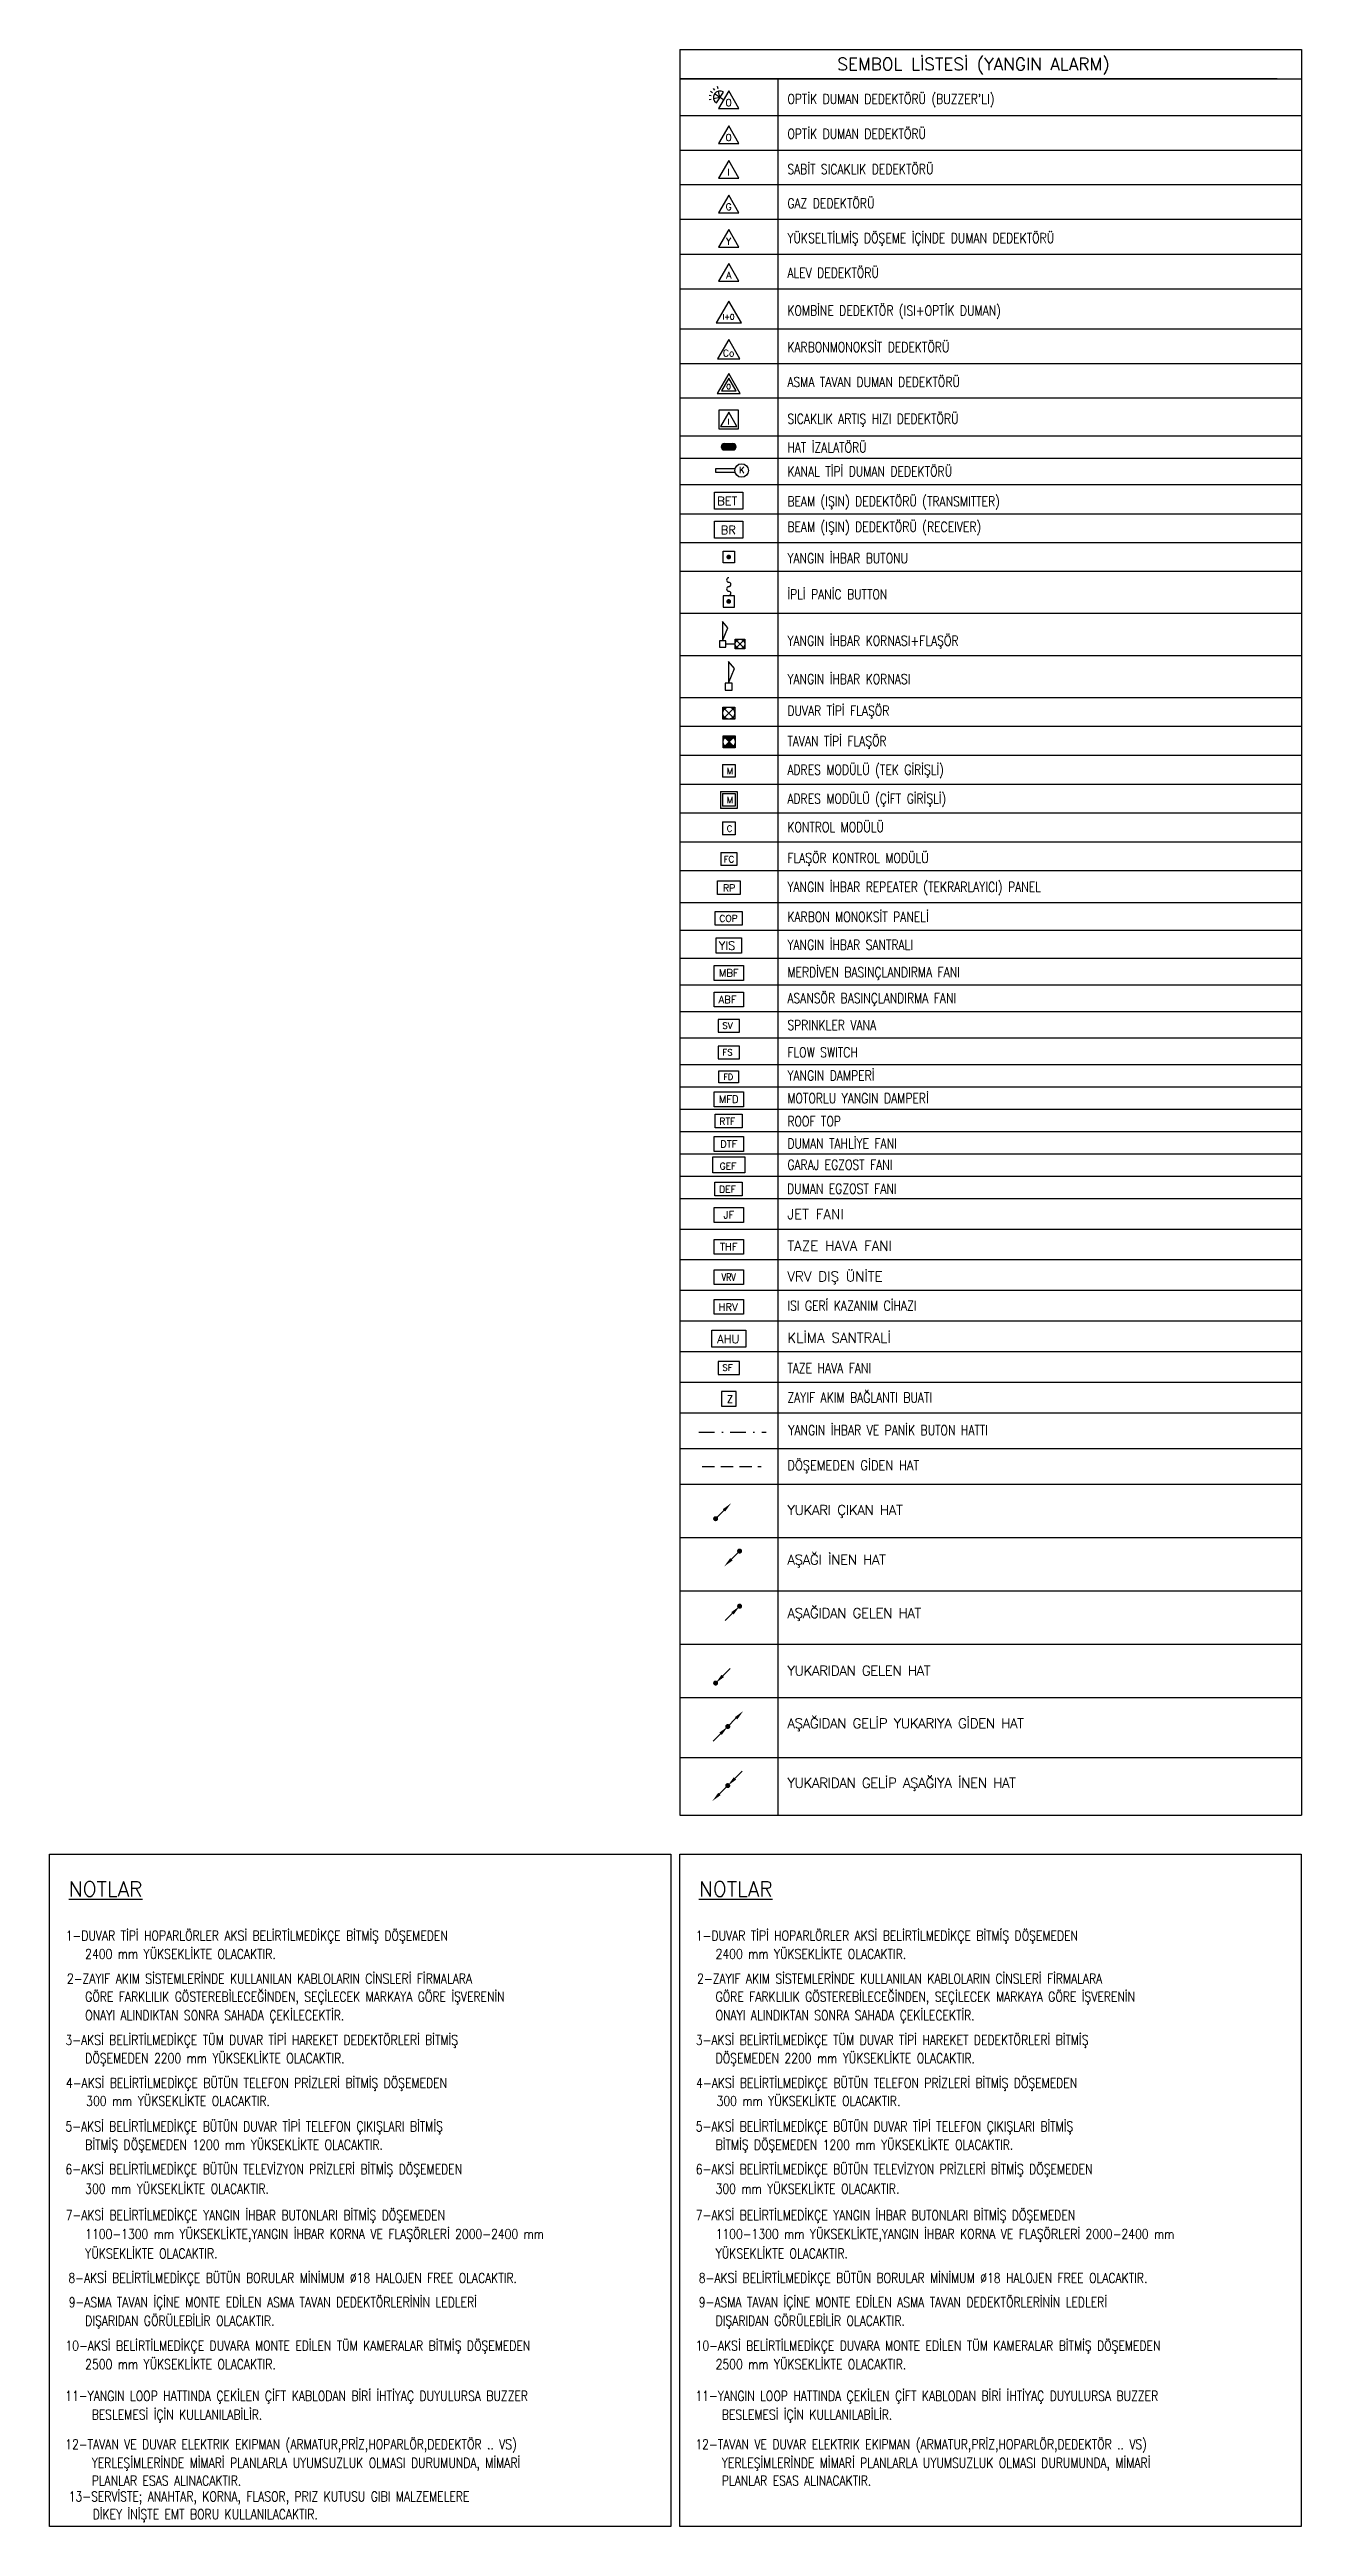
# Model space of a CAD drawing. Header units: metres. Extents: x -19121 to 152404, y -12107 to 29421.
# Drawn here: x -15843 to -10779, y 18734 to 28755 of the extents above; entities that cross this region are included whole.
import ezdxf
from ezdxf.enums import TextEntityAlignment as Align

# ---------------------------------------------------------------- set-up
doc = ezdxf.new("R2010")
doc.units = ezdxf.units.M
doc.header["$LTSCALE"] = 50
doc.header["$MEASUREMENT"] = 0
doc.linetypes.add('DASHDOT', pattern=[25.4, 12.7, -6.35, 0, -6.35])
doc.linetypes.add('DASHED', pattern=[0.75, 0.5, -0.25])
for name, color, linetype, lineweight in [('E-ADRES MODÜLÜ (TEK GİRİŞLİ)', 7, 'Continuous', 30), ('E-ADRES MODÜLÜ (ÇİFT GİRİŞLİ)', 7, 'Continuous', 30), ('E-ALEV DEDEKTÖRÜ', 7, 'Continuous', 30), ('E-ASANSÖR BASINÇLANDIRMA FANI', 7, 'Continuous', 30), ('E-ASMA TAVAN DUMAN DEDEKTÖRÜ', 7, 'Continuous', 30), ('E-DUMAN EGZOST FANI', 7, 'Continuous', 30), ('E-DUMAN TAHLİYE FANI', 7, 'Continuous', 30), ('E-DUVAR TİPİ FLAŞÖR', 7, 'Continuous', 30), ('E-FLAŞÖR KONTROL MODÜLÜ', 7, 'Continuous', 30), ('E-FLOW SWITCH', 7, 'Continuous', 30), ('E-GARAJ EGZOST FANI', 7, 'Continuous', 30), ('E-GAZ DEDEKTÖRÜ', 7, 'Continuous', 30), ('E-HAT İZALATÖRÜ', 7, 'Continuous', 30), ('E-ISI GERİ KAZANIM', 7, 'Continuous', 30), ('E-İPLİ PANİC BUTTON', 7, 'Continuous', 30), ('E-JET FAN', 7, 'Continuous', 30), ('E-KABLO', 7, 'Continuous', 30), ('E-KANAL TİPİ DUMAN DEDEKTÖRÜ', 7, 'Continuous', 30), ('E-KARBON MONOKSİT PANELİ', 7, 'Continuous', 30), ('E-KARBONMONOKSİT DEDEKTÖRÜ', 7, 'Continuous', 30), ('E-KOMBİNE DEDEKTÖR (ISI+OPTİK DUMAN)', 7, 'Continuous', 30), ('E-KONTROL MODÜLÜ', 7, 'Continuous', 30), ('E-MERDİVEN BASINÇLANDIRMA FANI', 7, 'Continuous', 30), ('E-MOTORLU YANGIN DAMPERİ', 7, 'Continuous', 30), ('E-OK', 3, 'Continuous', 30), ('E-OPTİK DUMAN DEDEKTÖRÜ', 7, 'Continuous', 30), ("E-OPTİK DUMAN DEDEKTÖRÜ (BUZZER'LI)", 7, 'Continuous', 30), ('E-SABİT SICAKLIK DEDEKTÖRÜ', 7, 'Continuous', 30), ('E-SICAKLIK ARTIŞ HIZI DEDEKTÖRÜ', 7, 'Continuous', 30), ('E-SPRINKLER VANA', 7, 'Continuous', 30), ('E-TAVAN TİPİ FLAŞÖR', 7, 'Continuous', 30), ('E-TAZE HAVA FANI', 7, 'Continuous', 30), ('E-VRV DIŞ ÜNİTE', 7, 'Continuous', 30), ('E-YANGIN', 7, 'Continuous', 30), ('E-YANGIN DAMPERİ', 7, 'Continuous', 30), ('E-YANGIN İHBAR BUTONU', 7, 'Continuous', 30), ('E-YANGIN İHBAR KORNASI', 7, 'Continuous', 30), ('E-YANGIN İHBAR KORNASI+FLAŞÖR', 7, 'Continuous', 30), ('E-YANGIN İHBAR REPEATER (TEKRARLAYICI) PANEL', 7, 'Continuous', 30), ('E-YANGIN İHBAR SANTRALI', 7, 'Continuous', 30), ('E-YAZI', 7, 'Continuous', 30), ('E-YÜKSELTİLMİŞ DÖŞEME İÇİNDE DUMAN DEDEKTÖRÜ', 7, 'Continuous', 30), ('E-ZAYIF AKIM BAĞLANTI KUTUSU BUAT', 7, 'Continuous', 30)]:
    doc.layers.add(name, color=color, linetype=linetype, lineweight=lineweight)
doc.styles.add('E-YAZI', font='txttw.shx', dxfattribs={"height": 200})
doc.styles.add('ROMANS8', font='Txttw.shx')

msp = doc.modelspace()

# ---------------------------------------------------------------- texts
at = {"layer": 'E-GARAJ EGZOST FANI', "color": 3, "style": 'E-YAZI'}
msp.add_text('GEF', height=27.2, dxfattribs=at).set_placement((-13133, 24224))
at = {"layer": 'E-YANGIN', "color": 3, "style": 'E-YAZI'}
msp.add_text('AHU', height=34, dxfattribs=at).set_placement((-13143, 23521))
at = {"layer": 'E-YAZI', "color": 4, "style": 'E-YAZI'}
msp.add_text('SEMBOL LİSTESİ (YANGIN ALARM)', height=50, dxfattribs=at).set_placement((-12106, 28696), align=Align.MIDDLE_CENTER)
at = {"layer": 'E-YAZI', "color": 3, "style": 'E-YAZI'}
for s, width, p in [("OPTİK DUMAN DEDEKTÖRÜ (BUZZER'LI)", 0.8, (-12859, 28535)), ('OPTİK DUMAN DEDEKTÖRÜ', 0.8, (-12859, 28394)), ('SABİT SICAKLIK DEDEKTÖRÜ', 0.8, (-12859, 28251)), ('GAZ DEDEKTÖRÜ', 0.8, (-12859, 28113)), ('YÜKSELTİLMİŞ DÖŞEME İÇİNDE DUMAN DEDEKTÖRÜ', 0.8, (-12859, 27972)), ('ALEV DEDEKTÖRÜ', 0.8, (-12859, 27832)), ('KOMBİNE DEDEKTÖR (ISI+OPTİK DUMAN)', 0.8, (-12859, 27679)), ('KARBONMONOKSİT DEDEKTÖRÜ', 0.8, (-12859, 27531)), ('ASMA TAVAN DUMAN DEDEKTÖRÜ', 0.8, (-12859, 27390)), ('SICAKLIK ARTIŞ HIZI DEDEKTÖRÜ', 0.8, (-12859, 27241)), ('HAT İZALATÖRÜ', 0.8, (-12859, 27125)), ('KANAL TİPİ DUMAN DEDEKTÖRÜ', 0.8, (-12859, 27028)), ('BEAM (IŞIN) DEDEKTÖRÜ (TRANSMITTER)', 0.8, (-12859, 26907)), ('BEAM (IŞIN) DEDEKTÖRÜ (RECEIVER)', 0.8, (-12859, 26804)), ('YANGIN İHBAR BUTONU', 0.8, (-12859, 26677)), ('İPLİ PANİC BUTTON', 0.8, (-12859, 26531)), ('YANGIN İHBAR KORNASI+FLAŞÖR', 0.8, (-12859, 26343)), ('YANGIN İHBAR KORNASI', 0.8, (-12859, 26188)), ('DUVAR TİPİ FLAŞÖR', 0.8, (-12859, 26060)), ('TAVAN TİPİ FLAŞÖR', 0.8, (-12859, 25937)), ('ADRES MODÜLÜ (TEK GİRİŞLİ)', 0.8, (-12859, 25821)), ('ADRES MODÜLÜ (ÇİFT GİRİŞLİ)', 0.8, (-12859, 25704)), ('KONTROL MODÜLÜ', 0.8, (-12859, 25589)), ('FLAŞÖR KONTROL MODÜLÜ', 0.8, (-12859, 25464)), ('YANGIN İHBAR REPEATER (TEKRARLAYICI) PANEL', 0.8, (-12859, 25347)), ('KARBON MONOKSİT PANELİ', 0.8, (-12859, 25226)), ('YANGIN İHBAR SANTRALI', 0.8, (-12859, 25113)), ('MERDİVEN BASINÇLANDIRMA FANI', 0.8, (-12859, 25002)), ('ASANSÖR BASINÇLANDIRMA FANI', 0.8, (-12859, 24897)), ('SPRINKLER VANA', 0.8, (-12859, 24788)), ('FLOW SWITCH', 0.8, (-12859, 24678)), ('YANGIN DAMPERİ', 0.8, (-12859, 24584)), ('MOTORLU YANGIN DAMPERİ', 0.8, (-12859, 24492)), ('ROOF TOP', 0.8, (-12859, 24399)), ('DUMAN TAHLİYE FANI', 0.8, (-12859, 24309)), ('GARAJ EGZOST FANI', 0.8, (-12859, 24223)), ('DUMAN EGZOST FANI', 0.8, (-12860, 24126)), ('ISI GERİ KAZANIM CİHAZI', 0.8, (-12859, 23653)), ('TAZE HAVA FANI', 0.8, (-12859, 23400)), ('ZAYIF AKIM BAĞLANTI BUATI', 0.8, (-12859, 23281)), ('YANGIN İHBAR VE PANİK BUTON HATTI', 0.8, (-12855, 23149)), ('DÖŞEMEDEN GİDEN HAT', 0.85, (-12859, 23007, 0)), ('1-DUVAR TİPİ HOPARLÖRLER AKSİ BELİRTİLMEDİKÇE BİTMİŞ DÖŞEMEDEN', 0.8, (-15778, 21104, 0)), ('1-DUVAR TİPİ HOPARLÖRLER AKSİ BELİRTİLMEDİKÇE BİTMİŞ DÖŞEMEDEN', 0.8, (-13229, 21104, 0)), ('2400 mm YÜKSEKLİKTE OLACAKTIR.', 0.8, (-15699, 21030, 0)), ('2400 mm YÜKSEKLİKTE OLACAKTIR.', 0.8, (-13149, 21030, 0)), ('2-ZAYIF AKIM SİSTEMLERİNDE KULLANILAN KABLOLARIN CİNSLERİ FİRMALARA', 0.8, (-15773, 20930, 0)), ('2-ZAYIF AKIM SİSTEMLERİNDE KULLANILAN KABLOLARIN CİNSLERİ FİRMALARA', 0.8, (-13224, 20930, 0)), ('GÖRE FARKLILIK GÖSTEREBİLECEĞİNDEN, SEÇİLECEK MARKAYA GÖRE İŞVERENİN', 0.8, (-15699, 20857, 0)), ('GÖRE FARKLILIK GÖSTEREBİLECEĞİNDEN, SEÇİLECEK MARKAYA GÖRE İŞVERENİN', 0.8, (-13149, 20857, 0)), ('ONAYI ALINDIKTAN SONRA SAHADA ÇEKİLECEKTİR.', 0.8, (-15699, 20782, 0)), ('ONAYI ALINDIKTAN SONRA SAHADA ÇEKİLECEKTİR.', 0.8, (-13149, 20782, 0)), ('3-AKSİ BELİRTİLMEDİKÇE TÜM DUVAR TİPİ HAREKET DEDEKTÖRLERİ BİTMİŞ', 0.8, (-15779, 20682, 0)), ('DÖŞEMEDEN 2200 mm YÜKSEKLİKTE OLACAKTIR.', 0.8, (-15699, 20608, 0)), ('3-AKSİ BELİRTİLMEDİKÇE TÜM DUVAR TİPİ HAREKET DEDEKTÖRLERİ BİTMİŞ', 0.8, (-13229, 20682, 0)), ('DÖŞEMEDEN 2200 mm YÜKSEKLİKTE OLACAKTIR.', 0.8, (-13149, 20608, 0)), ('4-AKSİ BELİRTİLMEDİKÇE BÜTÜN TELEFON PRİZLERİ BİTMİŞ DÖŞEMEDEN', 0.8, (-15777, 20508, 0)), ('4-AKSİ BELİRTİLMEDİKÇE BÜTÜN TELEFON PRİZLERİ BİTMİŞ DÖŞEMEDEN', 0.8, (-13228, 20508, 0)), ('300 mm YÜKSEKLİKTE OLACAKTIR.', 0.8, (-15695, 20435, 0)), ('300 mm YÜKSEKLİKTE OLACAKTIR.', 0.8, (-13145, 20435, 0)), ('5-AKSİ BELİRTİLMEDİKÇE BÜTÜN DUVAR TİPİ TELEFON ÇIKIŞLARI BİTMİŞ', 0.8, (-15779, 20332, 0)), ('5-AKSİ BELİRTİLMEDİKÇE BÜTÜN DUVAR TİPİ TELEFON ÇIKIŞLARI BİTMİŞ', 0.8, (-13229, 20332, 0)), ('BİTMİŞ DÖŞEMEDEN 1200 mm YÜKSEKLİKTE OLACAKTIR.', 0.8, (-15699, 20258, 0)), ('BİTMİŞ DÖŞEMEDEN 1200 mm YÜKSEKLİKTE OLACAKTIR.', 0.8, (-13149, 20258, 0)), ('6-AKSİ BELİRTİLMEDİKÇE BÜTÜN TELEVİZYON PRİZLERİ BİTMİŞ DÖŞEMEDEN', 0.8, (-15779, 20159, 0)), ('6-AKSİ BELİRTİLMEDİKÇE BÜTÜN TELEVİZYON PRİZLERİ BİTMİŞ DÖŞEMEDEN', 0.8, (-13229, 20159, 0)), ('300 mm YÜKSEKLİKTE OLACAKTIR.', 0.8, (-15699, 20080, 0)), ('300 mm YÜKSEKLİKTE OLACAKTIR.', 0.8, (-13149, 20080, 0)), ('7-AKSİ BELİRTİLMEDİKÇE YANGIN İHBAR BUTONLARI BİTMİŞ DÖŞEMEDEN', 0.8, (-15778, 19973, 0)), ('1100-1300 mm YÜKSEKLİKTE,YANGIN İHBAR KORNA VE FLAŞÖRLERİ 2000-2400 mm', 0.8, (-15699, 19897, 0)), ('7-AKSİ BELİRTİLMEDİKÇE YANGIN İHBAR BUTONLARI BİTMİŞ DÖŞEMEDEN', 0.8, (-13229, 19973, 0)), ('1100-1300 mm YÜKSEKLİKTE,YANGIN İHBAR KORNA VE FLAŞÖRLERİ 2000-2400 mm', 0.8, (-13149, 19897, 0)), ('YÜKSEKLİKTE OLACAKTIR.', 0.8, (-15699, 19818, 0)), ('YÜKSEKLİKTE OLACAKTIR.', 0.8, (-13149, 19818, 0)), ('8-AKSİ BELİRTİLMEDİKÇE BÜTÜN BORULAR MİNİMUM %%C18 HALOJEN FREE OLACAKTIR.', 0.8, (-15767, 19719, 0)), ('8-AKSİ BELİRTİLMEDİKÇE BÜTÜN BORULAR MİNİMUM %%C18 HALOJEN FREE OLACAKTIR.', 0.8, (-13217, 19719, 0)), ('9-ASMA TAVAN İÇİNE MONTE EDİLEN ASMA TAVAN DEDEKTÖRLERİNİN LEDLERİ', 0.8, (-15766, 19621, 0)), ('9-ASMA TAVAN İÇİNE MONTE EDİLEN ASMA TAVAN DEDEKTÖRLERİNİN LEDLERİ', 0.8, (-13217, 19621, 0)), ('DIŞARIDAN GÖRÜLEBİLİR OLACAKTIR.', 0.8, (-15699, 19546, 0)), ('DIŞARIDAN GÖRÜLEBİLİR OLACAKTIR.', 0.8, (-13149, 19546, 0)), ('10-AKSİ BELİRTİLMEDİKÇE DUVARA MONTE EDİLEN TÜM KAMERALAR BİTMİŞ DÖŞEMEDEN', 0.8, (-15779, 19445, 0)), ('10-AKSİ BELİRTİLMEDİKÇE DUVARA MONTE EDİLEN TÜM KAMERALAR BİTMİŞ DÖŞEMEDEN', 0.8, (-13230, 19445, 0)), ('2500 mm YÜKSEKLİKTE OLACAKTIR.', 0.8, (-15699, 19370, 0)), ('2500 mm YÜKSEKLİKTE OLACAKTIR.', 0.8, (-13149, 19370, 0)), ('11-YANGIN LOOP HATTINDA ÇEKİLEN ÇİFT KABLODAN BİRİ İHTİYAÇ DUYULURSA BUZZER', 0.8, (-15780, 19242, 0)), ('11-YANGIN LOOP HATTINDA ÇEKİLEN ÇİFT KABLODAN BİRİ İHTİYAÇ DUYULURSA BUZZER', 0.8, (-13231, 19242, 0)), ('BESLEMESİ İÇİN KULLANILABİLİR.', 0.8, (-15673, 19166, 0)), ('BESLEMESİ İÇİN KULLANILABİLİR.', 0.8, (-13124, 19166, 0)), ('12-TAVAN VE DUVAR ELEKTRIK EKIPMAN (ARMATUR,PRİZ,HOPARLÖR,DEDEKTÖR .. VS)', 0.8, (-15780, 19046, 0)), ('12-TAVAN VE DUVAR ELEKTRIK EKIPMAN (ARMATUR,PRİZ,HOPARLÖR,DEDEKTÖR .. VS)', 0.8, (-13231, 19046, 0)), ('YERLEŞİMLERİNDE MİMARİ PLANLARLA UYUMSUZLUK OLMASI DURUMUNDA, MİMARİ', 0.8, (-15673, 18971, 0)), ('YERLEŞİMLERİNDE MİMARİ PLANLARLA UYUMSUZLUK OLMASI DURUMUNDA, MİMARİ', 0.8, (-13124, 18971, 0)), ('13-SERVİSTE; ANAHTAR, KORNA, FLASOR, PRIZ KUTUSU GIBI MALZEMELERE', 0.8, (-15766, 18835, 0)), ('PLANLAR ESAS ALINACAKTIR.', 0.8, (-15673, 18899, 0)), ('PLANLAR ESAS ALINACAKTIR.', 0.8, (-13124, 18899, 0)), ('DİKEY İNİŞTE EMT BORU KULLANILACAKTIR.', 0.8, (-15669, 18763, 0))]:
    msp.add_text(s, height=40, dxfattribs=dict(at, width=width)).set_placement(p)
for s, p in [('JET FANI', (-12859, 24023)), ('TAZE HAVA FANI', (-12859, 23895)), ('VRV DIŞ ÜNİTE', (-12859, 23771)), ('KLİMA SANTRALİ', (-12859, 23523))]:
    msp.add_text(s, height=40, dxfattribs=at).set_placement(p)
at = {"layer": 'E-YAZI', "color": 4, "style": 'E-YAZI'}
for p in [(-15766, 21283, 0), (-13217, 21283, 0)]:
    msp.add_text('%%uNOTLAR', height=60, dxfattribs=at).set_placement(p)
at = {"layer": 'E-YAZI', "color": 3, "char_height": 40, "attachment_point": 1, "style": 'E-YAZI'}
for s, insert in [('{\\T0.95;YUKARI ÇIKAN HAT}', (-12859, 22866)), ('{\\T0.95;AŞAĞI İNEN HAT}', (-12859, 22665)), ('{\\T0.95;AŞAĞIDAN GELEN HAT}', (-12859, 22449)), ('{\\T0.95;YUKARIDAN GELEN HAT}', (-12859, 22216)), ('{\\T0.95;AŞAĞIDAN GELİP YUKARIYA GİDEN HAT}', (-12859, 22003)), ('{\\T0.95;YUKARIDAN GELİP AŞAĞIYA İNEN HAT}', (-12859, 21762))]:
    msp.add_mtext_dynamic_manual_height_columns(s, width=9808.84, gutter_width=12.5, heights=[0], dxfattribs=dict(at, insert=insert))

# ---------------------------------------------------------------- blocks, each defined once
blk = doc.blocks.new("100_OPTİK DUMAN DEDEKTÖRÜ (BUZZER'LI) 085")
at = {"layer": "E-OPTİK DUMAN DEDEKTÖRÜ (BUZZER'LI)", "color": 3}
for p, q in [((-3.55, 2.57), (-3.98, 2.64)), ((-3.53, 1.87), (-3.96, 1.77)), ((-3.29, 3.22), (-3.66, 3.45)), ((-2.81, 3.73), (-3.06, 4.08)), ((-1.78, 2.26), (-3.06, 1.97)), ((-1.03, 1.78), (-2.88, 2.96)), ((-2.17, 4.01), (-2.26, 4.44)), ((-1.78, 2.26), (-2.06, 3.54))]:
    blk.add_line(p, q, dxfattribs=at)
at = {"layer": "E-OPTİK DUMAN DEDEKTÖRÜ (BUZZER'LI)", "color": 4}
blk.add_line((-2.48, 1.15), (-1.07, 3.36), dxfattribs=at)
blk.add_lwpolyline([(2.06, 0), (0, 3.57), (-2.06, 0)], close=True, dxfattribs=at)
blk.add_arc((-1.78, 2.26), 1.31, 57.5754, 237.5754, dxfattribs=at)
at = {"layer": "E-OPTİK DUMAN DEDEKTÖRÜ (BUZZER'LI)", "color": 3, "style": 'E-YAZI'}
blk.add_text('O', height=1.36, dxfattribs=at).set_placement((-0.02, 1.2), align=Align.MIDDLE)
blk = doc.blocks.new('100_OPTİK DUMAN DEDEKTÖRÜ 085')
at = {"layer": 'E-OPTİK DUMAN DEDEKTÖRÜ', "color": 4}
blk.add_lwpolyline([(2.06, 0), (0, 3.57), (-2.06, 0)], close=True, dxfattribs=at)
at = {"layer": 'E-OPTİK DUMAN DEDEKTÖRÜ', "color": 3, "style": 'E-YAZI'}
blk.add_text('O', height=1.36, dxfattribs=at).set_placement((-0.02, 1.2), align=Align.MIDDLE)
blk = doc.blocks.new('100_SABİT SICAKLIK DEDEKTÖRÜ 085')
at = {"layer": 'E-SABİT SICAKLIK DEDEKTÖRÜ', "color": 4}
blk.add_lwpolyline([(2.06, 0), (0, 3.57), (-2.06, 0)], close=True, dxfattribs=at)
at = {"layer": 'E-SABİT SICAKLIK DEDEKTÖRÜ', "color": 3, "style": 'E-YAZI'}
blk.add_text('I', height=1.36, dxfattribs=at).set_placement((-0.02, 1.2), align=Align.MIDDLE)
blk = doc.blocks.new('100_GAZ DEDEKTÖRÜ 085')
at = {"layer": 'E-GAZ DEDEKTÖRÜ', "color": 4}
blk.add_lwpolyline([(2.06, 0), (0, 3.57), (-2.06, 0)], close=True, dxfattribs=at)
at = {"layer": 'E-GAZ DEDEKTÖRÜ', "color": 3, "style": 'E-YAZI'}
blk.add_text('G', height=1.36, dxfattribs=at).set_placement((-0.02, 1.2), align=Align.MIDDLE)
blk = doc.blocks.new('100_YÜKSELTİLMİŞ DÖŞEME İÇİNDE DUMAN DEDEKTÖRÜ 085')
at = {"layer": 'E-YÜKSELTİLMİŞ DÖŞEME İÇİNDE DUMAN DEDEKTÖRÜ', "color": 4}
blk.add_lwpolyline([(2.06, 0), (0, 3.57), (-2.06, 0)], close=True, dxfattribs=at)
at = {"layer": 'E-YÜKSELTİLMİŞ DÖŞEME İÇİNDE DUMAN DEDEKTÖRÜ', "color": 3, "style": 'E-YAZI'}
blk.add_text('Y', height=1.36, dxfattribs=at).set_placement((-0.02, 1.2), align=Align.MIDDLE)
blk = doc.blocks.new('100_KOMBİNE DEDEKTÖR (ISI+OPTİK DUMAN) 085')
at = {"layer": 'E-KOMBİNE DEDEKTÖR (ISI+OPTİK DUMAN)', "color": 4}
blk.add_lwpolyline([(2.55, 0), (0, 4.42), (-2.55, 0)], close=True, dxfattribs=at)
at = {"layer": 'E-KOMBİNE DEDEKTÖR (ISI+OPTİK DUMAN)', "color": 3, "style": 'E-YAZI', "width": 0.8}
blk.add_text('I+O', height=1.102, dxfattribs=at).set_placement((-0.02, 1.22), align=Align.MIDDLE)
blk = doc.blocks.new('100_KARBONMONOKSİT DEDEKTÖRÜ 085')
at = {"layer": 'E-KARBONMONOKSİT DEDEKTÖRÜ', "color": 4}
blk.add_lwpolyline([(2.26, 0), (0, 3.92), (-2.26, 0)], close=True, dxfattribs=at)
at = {"layer": 'E-KARBONMONOKSİT DEDEKTÖRÜ', "color": 3, "style": 'E-YAZI'}
blk.add_text('Co', height=1.36, dxfattribs=at).set_placement((-0.02, 1.2), align=Align.MIDDLE)
blk = doc.blocks.new('100_ASMA TAVAN DUMAN DEDEKTÖRÜ 085')
at = {"layer": 'E-ASMA TAVAN DUMAN DEDEKTÖRÜ', "color": 4}
blk.add_lwpolyline([(2.33, 0), (0, 4.04), (-2.33, 0)], close=True, dxfattribs=at)
at = {"layer": 'E-ASMA TAVAN DUMAN DEDEKTÖRÜ', "color": 3}
blk.add_lwpolyline([(1.48, 0.49), (0, 3.06), (-1.48, 0.49)], close=True, dxfattribs=at)
at = {"layer": 'E-ASMA TAVAN DUMAN DEDEKTÖRÜ', "color": 3, "style": 'E-YAZI'}
blk.add_text('O', height=0.979, dxfattribs=at).set_placement((-0.02, 1.35), align=Align.MIDDLE)
blk = doc.blocks.new('100_SICAKLIK ARTIŞ HIZI DEDEKTÖRÜ')
at = {"layer": 'E-SICAKLIK ARTIŞ HIZI DEDEKTÖRÜ', "color": 4}
for points in [[(-2.26, 4.64), (2.26, 4.64), (2.26, 0), (-2.26, 0)], [(1.94, 0.66), (0, 4.02), (-1.94, 0.66)]]:
    blk.add_lwpolyline(points, close=True, dxfattribs=at)
at = {"layer": 'E-SICAKLIK ARTIŞ HIZI DEDEKTÖRÜ', "color": 3, "style": 'E-YAZI'}
blk.add_text('I', height=1.28, dxfattribs=at).set_placement((-0.02, 1.79), align=Align.MIDDLE)
blk = doc.blocks.new('100_HAT İZALATÖRÜ')
at = {"layer": 'E-HAT İZALATÖRÜ', "color": 4}
for p, q in [((-1.01, 1.52), (-1.01, 0)), ((-1.01, 1.52), (1.01, 1.52)), ((-1.01, 0), (1.01, 0)), ((1.01, 1.52), (1.01, 0))]:
    blk.add_line(p, q, dxfattribs=at)
at = {"layer": 'E-HAT İZALATÖRÜ', "color": 4, "const_width": 0.758, "flags": 128}
for points in [[(-1.01, 1.14, 0.414214), (-1.39, 0.76, 0.414214), (-1.01, 0.38, 0.414214)], [(1.01, 1.14, -0.414214), (1.39, 0.76, -0.414214), (1.01, 0.38, -0.414214)]]:
    blk.add_lwpolyline(points, format="xyb", dxfattribs=at)
at = {"layer": 'E-HAT İZALATÖRÜ', "color": 4}
for centre, start, end in [((-1.01, 0.76), 90, 270), ((1.01, 0.76), 270, 90)]:
    blk.add_arc(centre, 0.758, start, end, dxfattribs=at)
blk.add_solid([(-1.01, 1.52), (1.01, 1.52), (-1.01, 0), (1.01, 0)], dxfattribs=at)
blk = doc.blocks.new('*U209')
at = {"layer": 'E-KANAL TİPİ DUMAN DEDEKTÖRÜ', "color": 4}
for p, q in [((-6.22, 0.42), (-6.22, -0.42)), ((-1.55, 0.42), (-6.22, 0.42)), ((-6.22, -0.42), (-1.55, -0.42))]:
    blk.add_line(p, q, dxfattribs=at)
blk.add_circle((0, 0), 1.61, dxfattribs=at)
at = {"layer": 'E-KANAL TİPİ DUMAN DEDEKTÖRÜ', "color": 3, "style": 'ROMANS8'}
blk.add_text('K', height=1.5, rotation=359.95917, dxfattribs=at).set_placement((0.06, 0.1), align=Align.MIDDLE)
blk = doc.blocks.new('100_SPRINKLER VANA')
at = {"layer": 'E-SPRINKLER VANA', "color": 4}
blk.add_lwpolyline([(-2.53, 0), (2.53, 0), (2.53, 3.05), (-2.53, 3.05)], close=True, dxfattribs=at)
at = {"layer": 'E-SPRINKLER VANA', "color": 3, "style": 'E-YAZI'}
blk.add_text('SV', height=1.505, dxfattribs=at).set_placement((-1.52, 0.82))
blk = doc.blocks.new('100_FLOW SWITCH')
at = {"layer": 'E-FLOW SWITCH', "color": 4}
blk.add_lwpolyline([(-2.53, 0), (2.53, 0), (2.53, 3.05), (-2.53, 3.05)], close=True, dxfattribs=at)
at = {"layer": 'E-FLOW SWITCH', "color": 3, "style": 'E-YAZI'}
blk.add_text('FS', height=1.505, dxfattribs=at).set_placement((-1.52, 0.82))
blk = doc.blocks.new('100_YANGIN DAMPERİ')
at = {"layer": 'E-YANGIN DAMPERİ', "color": 4}
blk.add_lwpolyline([(-2.35, 2.83), (2.35, 2.83), (2.35, 0), (-2.35, 0)], close=True, dxfattribs=at)
at = {"layer": 'E-YANGIN DAMPERİ', "color": 3, "style": 'E-YAZI'}
blk.add_text('FD', height=1.4, dxfattribs=at).set_placement((-1.28, 0.68))
blk = doc.blocks.new('*U210')
at = {"layer": 'E-OK', "color": 3, "linetype": 'Continuous'}
blk.add_line((-98, -98), (0, 0), dxfattribs=at)
at = {"layer": 'E-OK', "color": 4, "linetype": 'Continuous', "const_width": 30}
blk.add_lwpolyline([(-15, 0, 1), (15, 0, 1)], format="xyb", close=True, dxfattribs=at)
at = {"layer": 'E-OK', "color": 3, "linetype": 'Continuous'}
blk.add_solid([(-84, -112), (-112, -84), (-183, -183)], dxfattribs=at)
blk = doc.blocks.new('*U211')
at = {"layer": 'E-OK', "color": 3, "linetype": 'Continuous'}
for p, q in [((85, 85), (172, 172)), ((-98, -98), (0, 0))]:
    blk.add_line(p, q, dxfattribs=at)
at = {"layer": 'E-OK', "color": 4, "linetype": 'Continuous', "const_width": 30}
blk.add_lwpolyline([(-15, 0, 1), (15, 0, 1)], format="xyb", close=True, dxfattribs=at)
at = {"layer": 'E-OK', "color": 3, "linetype": 'Continuous'}
for points in [[(99, 71), (71, 99), (0, 0)], [(-84, -112), (-112, -84), (-183, -183)]]:
    blk.add_solid(points, dxfattribs=at)
blk = doc.blocks.new('ZAYIF AKIM BAĞLANTI BUATI 1 100')
at = {"layer": 'E-ZAYIF AKIM BAĞLANTI KUTUSU BUAT', "color": 4}
blk.add_lwpolyline([(-17.5, 0), (17.5, 0), (17.5, 35), (-17.5, 35)], close=True, dxfattribs=at)
at = {"layer": 'E-ZAYIF AKIM BAĞLANTI KUTUSU BUAT', "color": 3, "style": 'E-YAZI'}
blk.add_text('Z', height=17.5, dxfattribs=at).set_placement((-4.7, 8.4))
blk = doc.blocks.new('SF')
at = {"layer": 'E-FLOW SWITCH', "color": 4}
blk.add_lwpolyline([(-25.3, 0), (25.3, 0), (25.3, 30.5), (-25.3, 30.5)], close=True, dxfattribs=at)
at = {"layer": 'E-FLOW SWITCH', "color": 3, "style": 'E-YAZI'}
blk.add_text('SF', height=15.05, dxfattribs=at).set_placement((-15.2, 8.2))
blk = doc.blocks.new('BEAM (IŞIN) DEDEKTÖRÜ (TRANSMİTTER)')
at = {"layer": 'E-YANGIN', "color": 4}
blk.add_lwpolyline([(-33.6, 40.6), (33.6, 40.6), (33.6, 0), (-33.6, 0)], close=True, dxfattribs=at)
at = {"layer": 'E-YANGIN', "color": 3, "style": 'E-YAZI'}
blk.add_text('BET', height=20, dxfattribs=at).set_placement((-27.5, 9.7))
blk = doc.blocks.new('BEAM (IŞIN) DEDEKTÖR (RECİEVER)')
at = {"layer": 'E-YANGIN', "color": 4}
blk.add_lwpolyline([(-33.6, 40.6), (33.6, 40.6), (33.6, 0), (-33.6, 0)], close=True, dxfattribs=at)
at = {"layer": 'E-YANGIN', "color": 3, "style": 'E-YAZI'}
blk.add_text('BR', height=20, dxfattribs=at).set_placement((-19.1, 9.7))
blk = doc.blocks.new('100_YANGIN İHBAR BUTONU 085')
at = {"layer": 'E-YANGIN İHBAR BUTONU', "color": 4}
blk.add_lwpolyline([(-1.16, -1.16), (-1.16, 1.16), (1.16, 1.16), (1.16, -1.16)], close=True, dxfattribs=at)
at = {"layer": 'E-YANGIN İHBAR BUTONU', "color": 3, "const_width": 0.483}
blk.add_lwpolyline([(-0.24, 0, 1), (0.24, 0, 1)], format="xyb", close=True, dxfattribs=at)
blk = doc.blocks.new('100_İPLİ PANİC BUTTON')
at = {"layer": 'E-İPLİ PANİC BUTTON', "color": 4}
blk.add_lwpolyline([(1.36, 0), (1.36, 2.73), (-1.36, 2.73), (-1.36, 0)], close=True, dxfattribs=at)
at = {"layer": 'E-İPLİ PANİC BUTTON', "color": 3, "const_width": 0.569}
blk.add_lwpolyline([(0.28, 1.36, -1), (-0.28, 1.36, -1)], format="xyb", close=True, dxfattribs=at)
at = {"layer": 'E-İPLİ PANİC BUTTON', "color": 4}
for centre, start, end in [((0, 6.46), 90, 270), ((0, 5.4), 270, 90), ((0, 4.33), 90, 270), ((0, 3.26), 270, 90)]:
    blk.add_arc(centre, 0.533, start, end, dxfattribs=at)
blk = doc.blocks.new('100_YANGIN İHBAR KORNASI+FLAŞÖR 085')
at = {"layer": 'E-YANGIN İHBAR KORNASI+FLAŞÖR', "color": 4}
for p, q in [((0.56, 5.32), (0.56, 1.4)), ((1.69, 4.04), (0.56, 5.32)), ((-0.02, 1.4), (-0.02, 0.11)), ((1.27, 1.4), (-0.02, 1.4)), ((-0.02, 0.11), (1.27, 0.11)), ((0.58, 1.4), (1.69, 4.04)), ((1.27, 0.11), (1.27, 1.4)), ((1.27, 0.76), (3.17, 0.76)), ((3.17, 1.74), (5.13, -0.22))]:
    blk.add_line(p, q, dxfattribs=at)
blk.add_lwpolyline([(3.17, -0.22), (3.17, 1.74), (5.13, 1.74), (5.13, -0.22)], close=True, dxfattribs=at)
blk.add_lwpolyline([(5.13, 1.74), (3.17, -0.22)], dxfattribs=at)
blk.add_circle((4.15, 0.76), 0.979, dxfattribs=at)
blk = doc.blocks.new('100_YANGIN İHBAR KORNASI')
at = {"layer": 'E-YANGIN İHBAR KORNASI', "color": 4}
for p, q in [((-0.08, 6.8), (-0.08, 1.68)), ((1.4, 5.14), (-0.08, 6.8)), ((-0.84, 1.68), (-0.84, 0)), ((0.84, 1.68), (-0.84, 1.68)), ((-0.84, 0), (0.84, 0)), ((-0.05, 1.68), (1.4, 5.14)), ((0.84, 0), (0.84, 1.68))]:
    blk.add_line(p, q, dxfattribs=at)
blk = doc.blocks.new('100_DUVAR TİPİ FLAŞÖR 085')
at = {"layer": 'E-DUVAR TİPİ FLAŞÖR', "color": 4}
blk.add_line((-1.22, 2.45), (1.22, 0), dxfattribs=at)
blk.add_lwpolyline([(-1.22, 0), (-1.22, 2.45), (1.22, 2.45), (1.22, 0)], close=True, dxfattribs=at)
blk.add_lwpolyline([(1.22, 2.45), (-1.22, 0)], dxfattribs=at)
blk.add_circle((0, 1.22), 1.22, dxfattribs=at)
blk = doc.blocks.new('100_TAVAN TİPİ FLAŞÖR 085')
at = {"layer": 'E-TAVAN TİPİ FLAŞÖR', "color": 4}
blk.add_line((-1.224, 0), (1.224, 2.448), dxfattribs=at)
blk.add_lwpolyline([(1.224, 0), (-1.224, 0), (-1.224, 2.448), (1.224, 2.448)], close=True, dxfattribs=at)
blk.add_lwpolyline([(-1.224, 2.448), (1.224, 0)], dxfattribs=at)
blk.add_circle((0, 1.224), 1.224, dxfattribs=at)
for points in [[(0, 1.224), (-1.224, 2.448), (1.224, 2.448)], [(-1.224, 0), (0, 1.224), (1.224, 0)]]:
    blk.add_solid(points, dxfattribs=at)
blk = doc.blocks.new('100_ADRES MODÜLÜ (TEK GİRİŞLİ) 085')
at = {"layer": 'E-ADRES MODÜLÜ (TEK GİRİŞLİ)', "color": 4}
for p, q in [((-1.27, 2.59), (1.27, 2.59)), ((-1.27, 2.59), (-1.27, 0)), ((1.27, 0), (-1.27, 0)), ((1.27, 2.59), (1.27, 0))]:
    blk.add_line(p, q, dxfattribs=at)
at = {"layer": 'E-ADRES MODÜLÜ (TEK GİRİŞLİ)', "color": 3, "style": 'E-YAZI'}
blk.add_text('M', height=1.27, dxfattribs=at).set_placement((-0.42, 0.62))
blk = doc.blocks.new('100_ADRES MODÜLÜ (ÇİFT GİRİŞLİ)')
at = {"layer": 'E-ADRES MODÜLÜ (ÇİFT GİRİŞLİ)', "color": 4}
for p, q in [((-1.99, 4.03), (1.99, 4.03)), ((-1.99, 4.03), (-1.99, 0)), ((1.99, 0), (-1.99, 0)), ((1.99, 4.03), (1.99, 0))]:
    blk.add_line(p, q, dxfattribs=at)
at = {"layer": 'E-ADRES MODÜLÜ (ÇİFT GİRİŞLİ)', "color": 3}
for p, q in [((-1.5, 3.54), (1.5, 3.54)), ((-1.5, 3.54), (-1.5, 0.5)), ((1.5, 0.5), (-1.5, 0.5)), ((1.5, 3.54), (1.5, 0.5))]:
    blk.add_line(p, q, dxfattribs=at)
at = {"layer": 'E-ADRES MODÜLÜ (ÇİFT GİRİŞLİ)', "color": 3, "style": 'E-YAZI'}
blk.add_text('M', height=1.5, dxfattribs=at).set_placement((-0.49, 1.22))
blk = doc.blocks.new('100_KONTROL MODÜLÜ 085')
at = {"layer": 'E-KONTROL MODÜLÜ', "color": 4}
for p, q in [((-1.27, 2.59), (1.27, 2.59)), ((-1.27, 2.59), (-1.27, 0)), ((1.27, 0), (-1.27, 0)), ((1.27, 2.59), (1.27, 0))]:
    blk.add_line(p, q, dxfattribs=at)
at = {"layer": 'E-KONTROL MODÜLÜ', "color": 3, "style": 'E-YAZI'}
blk.add_text('C', height=1.27, dxfattribs=at).set_placement((-0.42, 0.62))
blk = doc.blocks.new('100_FLAŞÖR KONTROL MODÜLÜ')
at = {"layer": 'E-FLAŞÖR KONTROL MODÜLÜ', "color": 4}
for p, q in [((-1.63, 2.59), (1.63, 2.59)), ((-1.63, 2.59), (-1.63, 0)), ((1.63, 0), (-1.63, 0)), ((1.63, 2.59), (1.63, 0))]:
    blk.add_line(p, q, dxfattribs=at)
at = {"layer": 'E-FLAŞÖR KONTROL MODÜLÜ', "color": 3, "style": 'E-YAZI'}
blk.add_text('FC', height=1.275, dxfattribs=at).set_placement((-1.03, 0.62))
blk = doc.blocks.new('100_YANGIN İHBAR REPEATER (TEKRARLAYICI) PANEL')
at = {"layer": 'E-YANGIN İHBAR REPEATER (TEKRARLAYICI) PANEL', "color": 4}
blk.add_lwpolyline([(-2.69, 3.25), (2.69, 3.25), (2.69, 0), (-2.69, 0)], close=True, dxfattribs=at)
at = {"layer": 'E-YANGIN İHBAR REPEATER (TEKRARLAYICI) PANEL', "color": 3, "style": 'E-YAZI'}
blk.add_text('RP', height=1.6, dxfattribs=at).set_placement((-1.34, 0.77))
blk = doc.blocks.new('100_KARBON MONOKSİT PANELİ')
at = {"layer": 'E-KARBON MONOKSİT PANELİ', "color": 4}
blk.add_lwpolyline([(-3.22, 0), (-3.22, 3.25), (3.22, 3.25), (3.22, 0)], close=True, dxfattribs=at)
at = {"layer": 'E-KARBON MONOKSİT PANELİ', "color": 3, "style": 'E-YAZI'}
blk.add_text('COP', height=1.6, dxfattribs=at).set_placement((-2.23, 0.77))
blk = doc.blocks.new('100_YANGIN İHBAR SANTRALI')
at = {"layer": 'E-YANGIN İHBAR SANTRALI', "color": 4}
blk.add_lwpolyline([(-3.01, 3.64), (3.01, 3.64), (3.01, 0), (-3.01, 0)], close=True, dxfattribs=at)
at = {"layer": 'E-YANGIN İHBAR SANTRALI', "color": 3, "style": 'E-YAZI'}
blk.add_text('YIS', height=2, dxfattribs=at).set_placement((-2.37, 0.81))
blk = doc.blocks.new('100_MERDİVEN BASINÇLANDIRMA FANI')
at = {"layer": 'E-MERDİVEN BASINÇLANDIRMA FANI', "color": 4}
blk.add_lwpolyline([(-3.22, 0), (-3.22, 3.25), (3.22, 3.25), (3.22, 0)], close=True, dxfattribs=at)
at = {"layer": 'E-MERDİVEN BASINÇLANDIRMA FANI', "color": 3, "style": 'E-YAZI'}
blk.add_text('MBF', height=1.6, dxfattribs=at).set_placement((0, 1.62), align=Align.MIDDLE_CENTER)
blk = doc.blocks.new('*U212')
at = {"layer": 'E-OK', "color": 3, "linetype": 'Continuous'}
blk.add_line((85, 85), (172, 172), dxfattribs=at)
at = {"layer": 'E-OK', "color": 4, "linetype": 'Continuous', "const_width": 30}
blk.add_lwpolyline([(-15, 0, 1), (15, 0, 1)], format="xyb", close=True, dxfattribs=at)
at = {"layer": 'E-OK', "color": 3, "linetype": 'Continuous'}
blk.add_solid([(99, 71), (71, 99), (0, 0)], dxfattribs=at)
blk = doc.blocks.new('E-ROOF TOP')
at = {"layer": 'E-DUMAN TAHLİYE FANI', "color": 4}
blk.add_lwpolyline([(-32.2, 0), (-32.2, 32.5), (32.2, 32.5), (32.2, 0)], close=True, dxfattribs=at)
at = {"layer": 'E-DUMAN TAHLİYE FANI', "color": 3, "style": 'E-YAZI'}
blk.add_text('RTF', height=16, dxfattribs=at).set_placement((-22.3, 7.7))
blk = doc.blocks.new('100_ASANSÖR BASINÇLANDIRMA FANI')
at = {"layer": 'E-ASANSÖR BASINÇLANDIRMA FANI', "color": 4}
blk.add_lwpolyline([(-2.9, 0), (-2.9, 2.92), (2.9, 2.92), (2.9, 0)], close=True, dxfattribs=at)
at = {"layer": 'E-ASANSÖR BASINÇLANDIRMA FANI', "color": 3, "style": 'E-YAZI'}
blk.add_text('ABF', height=1.44, dxfattribs=at).set_placement((-2, 0.7))
blk = doc.blocks.new('A$C4053522B')
at = {"layer": 'E-TAZE HAVA FANI', "color": 4}
blk.add_lwpolyline([(-35, 0), (-35, 35.3), (35, 35.3), (35, 0)], close=True, dxfattribs=at)
at = {"layer": 'E-TAZE HAVA FANI', "color": 3, "style": 'E-YAZI'}
blk.add_text('THF', height=17.38, dxfattribs=at).set_placement((0, 17.6), align=Align.MIDDLE_CENTER)
blk = doc.blocks.new('A$C32AC39E3')
at = {"layer": 'E-DUMAN TAHLİYE FANI', "color": 4}
blk.add_lwpolyline([(-35, 0), (-35, 35.3), (35, 35.3), (35, 0)], close=True, dxfattribs=at)
at = {"layer": 'E-DUMAN TAHLİYE FANI', "color": 3, "style": 'E-YAZI'}
blk.add_text('DTF', height=17.38, dxfattribs=at).set_placement((0, 17.6), align=Align.MIDDLE_CENTER)
blk = doc.blocks.new('A$C47E2680B')
at = {"layer": 'E-VRV DIŞ ÜNİTE', "color": 4}
blk.add_lwpolyline([(-35, 0), (-35, 35.3), (35, 35.3), (35, 0)], close=True, dxfattribs=at)
at = {"layer": 'E-VRV DIŞ ÜNİTE', "color": 3, "style": 'E-YAZI', "width": 0.8}
blk.add_text('VRV', height=17.38, dxfattribs=at).set_placement((0, 17.6), align=Align.MIDDLE_CENTER)
blk = doc.blocks.new('A$C1E6D6DED')
at = {"layer": 'E-ISI GERİ KAZANIM', "color": 4}
blk.add_lwpolyline([(-35, 0), (-35, 35.3), (35, 35.3), (35, 0)], close=True, dxfattribs=at)
at = {"layer": 'E-ISI GERİ KAZANIM', "color": 3, "style": 'E-YAZI'}
blk.add_text('HRV', height=17.38, dxfattribs=at).set_placement((-24.2, 8.4))
blk = doc.blocks.new('A$C023E13E7')
at = {"layer": 'E-JET FAN', "color": 4}
blk.add_lwpolyline([(-35, 0), (-35, 35.3), (35, 35.3), (35, 0)], close=True, dxfattribs=at)
at = {"layer": 'E-JET FAN', "color": 3, "style": 'E-YAZI'}
blk.add_text('JF', height=17.38, dxfattribs=at).set_placement((0, 17.6), align=Align.MIDDLE_CENTER)
blk = doc.blocks.new('A$C273B43C7')
at = {"layer": 'E-MOTORLU YANGIN DAMPERİ', "color": 4}
blk.add_lwpolyline([(-35, 0), (-35, 35.3), (35, 35.3), (35, 0)], close=True, dxfattribs=at)
at = {"layer": 'E-MOTORLU YANGIN DAMPERİ', "color": 3, "style": 'E-YAZI'}
blk.add_text('MFD', height=17.38, dxfattribs=at).set_placement((0, 17.6), align=Align.MIDDLE_CENTER)
blk = doc.blocks.new('100_DUMAN EGZOST FANI 1')
at = {"layer": 'E-DUMAN EGZOST FANI', "color": 4}
blk.add_lwpolyline([(-3.22, 0), (-3.22, 3.25), (3.22, 3.25), (3.22, 0)], close=True, dxfattribs=at)
at = {"layer": 'E-DUMAN EGZOST FANI', "color": 3, "style": 'E-YAZI'}
blk.add_text('DEF', height=1.6, dxfattribs=at).set_placement((-2.23, 0.77))
blk = doc.blocks.new('10_ALEV DEDEKTÖRÜ')
at = {"layer": 'E-ALEV DEDEKTÖRÜ', "color": 4}
blk.add_lwpolyline([(41, -36), (0, 36), (-41, -36)], close=True, dxfattribs=at)
at = {"layer": 'E-ALEV DEDEKTÖRÜ', "color": 3, "style": 'E-YAZI'}
blk.add_text('A', height=27.2, dxfattribs=at).set_placement((0, -12), align=Align.MIDDLE)

# ---------------------------------------------------------------- linework, layer by layer
at = {"layer": 'E-GARAJ EGZOST FANI', "color": 4}
msp.add_lwpolyline([(-13160, 24210), (-13160, 24275), (-13031, 24275), (-13031, 24210)], close=True, dxfattribs=at)
at = {"layer": 'E-KABLO', "color": 6, "linetype": 'DASHDOT', "ltscale": 0.1}
msp.add_line((-13217, 23161), (-12945, 23161), dxfattribs=at)
at = {"layer": 'E-KABLO', "color": 6, "linetype": 'DASHED', "ltscale": 2}
msp.add_line((-13203, 23022), (-12965, 23022), dxfattribs=at)
at = {"layer": 'E-KABLO'}
for points in [[(-15843, 21454), (-13330, 21454), (-13330, 18734), (-15843, 18734)], [(-13294, 21454), (-10781, 21454), (-10781, 18734), (-13294, 18734)]]:
    msp.add_lwpolyline(points, close=True, dxfattribs=at)
at = {"layer": 'E-YANGIN', "color": 4}
msp.add_lwpolyline([(-13164, 23505), (-13164, 23574), (-13027, 23574), (-13027, 23505)], close=True, dxfattribs=at)
at = {"layer": 'E-YAZI', "color": 4}
for p, q in [((-13294, 28755), (-13294, 21612)), ((-13294, 28755), (-10779, 28755)), ((-10779, 28755), (-10779, 21612)), ((-13294, 28637), (-10779, 28637)), ((-10878, 28637), (-13294, 28637)), ((-13294, 21612), (-10779, 21612))]:
    msp.add_line(p, q, dxfattribs=at)
at = {"layer": 'E-YAZI', "color": 7}
for p, q in [((-13294, 28637), (-10779, 28637)), ((-12897, 28637), (-12897, 21612)), ((-10779, 28487), (-13294, 28487)), ((-10779, 28347), (-13294, 28347)), ((-10779, 28207), (-13294, 28207)), ((-10779, 28067), (-13294, 28067)), ((-10779, 27926), (-13294, 27926)), ((-10779, 27786), (-13294, 27786)), ((-10779, 27623), (-13294, 27623)), ((-10779, 27483), (-13294, 27483)), ((-10779, 27344), (-13294, 27344)), ((-10779, 27191), (-13294, 27191)), ((-10779, 27101), (-13294, 27101)), ((-10779, 26994), (-13294, 26994))]:
    msp.add_line(p, q, dxfattribs=at)
at = {"layer": 'E-YAZI', "color": 7, "linetype": 'Continuous'}
for p, q in [((-13294, 26877), (-10779, 26877)), ((-13294, 26760), (-10779, 26760)), ((-13294, 26644), (-10779, 26644)), ((-13294, 26474), (-10779, 26474)), ((-13294, 26304), (-10779, 26304)), ((-13294, 26134), (-10779, 26134)), ((-13294, 26017), (-10779, 26017)), ((-13294, 25900), (-10779, 25900)), ((-13294, 25783), (-10779, 25783)), ((-13294, 25667), (-10779, 25667)), ((-13294, 25550), (-10779, 25550)), ((-13294, 25433), (-10779, 25433)), ((-13294, 25304), (-10779, 25304)), ((-13294, 25192), (-10779, 25192)), ((-13294, 25079), (-10779, 25079)), ((-13294, 24971), (-10779, 24971)), ((-13294, 24863), (-10779, 24863)), ((-13294, 24756), (-10779, 24756)), ((-13294, 24648), (-10779, 24648)), ((-13294, 24558), (-10779, 24558)), ((-13294, 24468), (-10779, 24468)), ((-13294, 24378), (-10779, 24378)), ((-13294, 24287), (-10779, 24287)), ((-13294, 24197), (-10779, 24197)), ((-13294, 24107), (-10779, 24107)), ((-13294, 23983), (-10779, 23983)), ((-13294, 23859), (-10779, 23859)), ((-13294, 23735), (-10779, 23735)), ((-13294, 23611), (-10779, 23611)), ((-13294, 23487), (-10779, 23487)), ((-13294, 23363), (-10779, 23363)), ((-13294, 23239), (-10779, 23239)), ((-13294, 23095), (-10779, 23095)), ((-13294, 22951), (-10779, 22951)), ((-13294, 22735), (-10779, 22735)), ((-13294, 22519), (-10779, 22519)), ((-13294, 22303), (-10779, 22303)), ((-13294, 22087), (-10779, 22087)), ((-13294, 21845), (-10779, 21845))]:
    msp.add_line(p, q, dxfattribs=at)

# ---------------------------------------------------------------- block references
at = {"layer": 'E-ADRES MODÜLÜ (TEK GİRİŞLİ)', "xscale": 20, "yscale": 20, "zscale": 20}
msp.add_blockref('100_ADRES MODÜLÜ (TEK GİRİŞLİ) 085', (-13096, 25811), dxfattribs=at)
at = {"layer": 'E-ADRES MODÜLÜ (ÇİFT GİRİŞLİ)', "xscale": 17, "yscale": 17, "zscale": 17}
msp.add_blockref('100_ADRES MODÜLÜ (ÇİFT GİRİŞLİ)', (-13096, 25685), dxfattribs=at)
at = {"layer": 'E-ALEV DEDEKTÖRÜ', "color": 4, "linetype": 'DASHDOT'}
msp.add_blockref('10_ALEV DEDEKTÖRÜ', (-13096, 27854), dxfattribs=at)
at = {"layer": 'E-ASANSÖR BASINÇLANDIRMA FANI', "xscale": 20.52184110231603, "yscale": 20.52184110231603, "zscale": 20.52184110231603}
msp.add_blockref('100_ASANSÖR BASINÇLANDIRMA FANI', (-13096, 24882), dxfattribs=at)
at = {"layer": 'E-ASMA TAVAN DUMAN DEDEKTÖRÜ', "xscale": 20, "yscale": 20, "zscale": 20}
msp.add_blockref('100_ASMA TAVAN DUMAN DEDEKTÖRÜ 085', (-13096, 27364), dxfattribs=at)
at = {"layer": 'E-DUMAN EGZOST FANI', "xscale": 17, "yscale": 17, "zscale": 17}
msp.add_blockref('100_DUMAN EGZOST FANI 1', (-13097, 24117), dxfattribs=at)
at = {"layer": 'E-DUMAN TAHLİYE FANI', "color": 1, "linetype": 'Continuous', "ltscale": 100, "xscale": 1.7, "yscale": 1.7, "zscale": 1.7}
msp.add_blockref('A$C32AC39E3', (-13096, 24297), dxfattribs=at)
at = {"layer": 'E-DUMAN TAHLİYE FANI', "color": 6, "xscale": 1.7, "yscale": 1.7, "zscale": 1.7}
msp.add_blockref('E-ROOF TOP', (-13096, 24392), dxfattribs=at)
at = {"layer": 'E-DUVAR TİPİ FLAŞÖR', "xscale": 20, "yscale": 20, "zscale": 20}
msp.add_blockref('100_DUVAR TİPİ FLAŞÖR 085', (-13096, 26046), dxfattribs=at)
at = {"layer": 'E-FLAŞÖR KONTROL MODÜLÜ', "xscale": 20, "yscale": 20, "zscale": 20}
msp.add_blockref('100_FLAŞÖR KONTROL MODÜLÜ', (-13096, 25454), dxfattribs=at)
at = {"layer": 'E-FLOW SWITCH'}
for name, p, xscale, yscale, zscale in [('100_FLOW SWITCH', (-13096, 24671), 17, 17, 17), ('SF', (-13096, 23395), 1.7, 1.7, 1.7)]:
    msp.add_blockref(name, p, dxfattribs=dict(at, xscale=xscale, yscale=yscale, zscale=zscale))
at = {"layer": 'E-GAZ DEDEKTÖRÜ', "xscale": 20, "yscale": 20, "zscale": 20}
msp.add_blockref('100_GAZ DEDEKTÖRÜ 085', (-13096, 28095), dxfattribs=at)
at = {"layer": 'E-HAT İZALATÖRÜ', "xscale": 17, "yscale": 17, "zscale": 17}
msp.add_blockref('100_HAT İZALATÖRÜ', (-13096, 27135), dxfattribs=at)
at = {"layer": 'E-ISI GERİ KAZANIM', "color": 1, "linetype": 'Continuous', "ltscale": 100, "xscale": 1.7, "yscale": 1.7, "zscale": 1.7}
msp.add_blockref('A$C1E6D6DED', (-13096, 23638), dxfattribs=at)
at = {"layer": 'E-İPLİ PANİC BUTTON', "xscale": 17, "yscale": 17, "zscale": 17}
msp.add_blockref('100_İPLİ PANİC BUTTON', (-13096, 26499), dxfattribs=at)
at = {"layer": 'E-JET FAN', "linetype": 'Continuous', "ltscale": 100, "xscale": 1.7, "yscale": 1.7, "zscale": 1.7}
msp.add_blockref('A$C023E13E7', (-13096, 24010), dxfattribs=at)
at = {"layer": 'E-KANAL TİPİ DUMAN DEDEKTÖRÜ', "xscale": 17, "yscale": 17, "zscale": 17}
msp.add_blockref('*U209', (-13044, 27052), dxfattribs=at)
at = {"layer": 'E-KARBON MONOKSİT PANELİ', "xscale": 17, "yscale": 17, "zscale": 17}
msp.add_blockref('100_KARBON MONOKSİT PANELİ', (-13096, 25213), dxfattribs=at)
at = {"layer": 'E-KARBONMONOKSİT DEDEKTÖRÜ', "color": 4, "xscale": 20, "yscale": 20, "zscale": 20}
msp.add_blockref('100_KARBONMONOKSİT DEDEKTÖRÜ 085', (-13096, 27503), dxfattribs=at)
at = {"layer": 'E-KOMBİNE DEDEKTÖR (ISI+OPTİK DUMAN)', "xscale": 20, "yscale": 20, "zscale": 20}
msp.add_blockref('100_KOMBİNE DEDEKTÖR (ISI+OPTİK DUMAN) 085', (-13096, 27649), dxfattribs=at)
at = {"layer": 'E-KONTROL MODÜLÜ', "xscale": 20, "yscale": 20, "zscale": 20}
msp.add_blockref('100_KONTROL MODÜLÜ 085', (-13096, 25578), dxfattribs=at)
at = {"layer": 'E-MERDİVEN BASINÇLANDIRMA FANI', "xscale": 18.46965699208443, "yscale": 18.46965699208443, "zscale": 18.46965699208443}
msp.add_blockref('100_MERDİVEN BASINÇLANDIRMA FANI', (-13096, 24989), dxfattribs=at)
at = {"layer": 'E-MOTORLU YANGIN DAMPERİ', "linetype": 'Continuous', "ltscale": 100, "xscale": 1.7, "yscale": 1.7, "zscale": 1.7}
msp.add_blockref('A$C273B43C7', (-13096, 24478), dxfattribs=at)
at = {"layer": 'E-OK', "xscale": -0.34, "yscale": 0.34, "zscale": 0.34}
for name, p, rotation in [('*U210', (-13149, 22811), 90), ('*U210', (-13052, 22680), 270), ('*U212', (-13052, 22457), 90), ('*U212', (-13149, 22146), 270), ('*U211', (-13100, 21970), 90), ('*U211', (-13100, 21731), 270)]:
    msp.add_blockref(name, p, dxfattribs=dict(at, rotation=rotation))
at = {"layer": 'E-OPTİK DUMAN DEDEKTÖRÜ', "xscale": 20, "yscale": 20, "zscale": 20}
msp.add_blockref('100_OPTİK DUMAN DEDEKTÖRÜ 085', (-13096, 28375), dxfattribs=at)
at = {"layer": "E-OPTİK DUMAN DEDEKTÖRÜ (BUZZER'LI)", "xscale": 20, "yscale": 20, "zscale": 20}
msp.add_blockref("100_OPTİK DUMAN DEDEKTÖRÜ (BUZZER'LI) 085", (-13096, 28516), dxfattribs=at)
at = {"layer": 'E-SABİT SICAKLIK DEDEKTÖRÜ', "xscale": 20, "yscale": 20, "zscale": 20}
msp.add_blockref('100_SABİT SICAKLIK DEDEKTÖRÜ 085', (-13096, 28235), dxfattribs=at)
at = {"layer": 'E-SICAKLIK ARTIŞ HIZI DEDEKTÖRÜ', "xscale": 17, "yscale": 17, "zscale": 17}
msp.add_blockref('100_SICAKLIK ARTIŞ HIZI DEDEKTÖRÜ', (-13096, 27219), dxfattribs=at)
at = {"layer": 'E-SPRINKLER VANA', "xscale": 17, "yscale": 17, "zscale": 17}
msp.add_blockref('100_SPRINKLER VANA', (-13096, 24779), dxfattribs=at)
at = {"layer": 'E-TAVAN TİPİ FLAŞÖR', "xscale": 20, "yscale": 20, "zscale": 20}
msp.add_blockref('100_TAVAN TİPİ FLAŞÖR 085', (-13094, 25930), dxfattribs=at)
at = {"layer": 'E-TAZE HAVA FANI', "color": 1, "linetype": 'Continuous', "ltscale": 100, "xscale": 1.7, "yscale": 1.7, "zscale": 1.7}
msp.add_blockref('A$C4053522B', (-13096, 23881), dxfattribs=at)
at = {"layer": 'E-VRV DIŞ ÜNİTE', "color": 1, "linetype": 'Continuous', "ltscale": 100, "xscale": 1.7, "yscale": 1.7, "zscale": 1.7}
msp.add_blockref('A$C47E2680B', (-13096, 23758), dxfattribs=at)
at = {"layer": 'E-YANGIN', "xscale": 1.7, "yscale": 1.7, "zscale": 1.7}
for name, p in [('BEAM (IŞIN) DEDEKTÖRÜ (TRANSMİTTER)', (-13096, 26895)), ('BEAM (IŞIN) DEDEKTÖR (RECİEVER)', (-13096, 26778))]:
    msp.add_blockref(name, p, dxfattribs=at)
at = {"layer": 'E-YANGIN DAMPERİ', "xscale": 17, "yscale": 17, "zscale": 17}
msp.add_blockref('100_YANGIN DAMPERİ', (-13096, 24575), dxfattribs=at)
at = {"layer": 'E-YANGIN İHBAR BUTONU', "xscale": 20, "yscale": 20, "zscale": 20}
msp.add_blockref('100_YANGIN İHBAR BUTONU 085', (-13096, 26702), dxfattribs=at)
at = {"layer": 'E-YANGIN İHBAR KORNASI', "xscale": 17, "yscale": 17, "zscale": 17}
msp.add_blockref('100_YANGIN İHBAR KORNASI', (-13096, 26163), dxfattribs=at)
at = {"layer": 'E-YANGIN İHBAR KORNASI+FLAŞÖR', "xscale": 20, "yscale": 20, "zscale": 20}
msp.add_blockref('100_YANGIN İHBAR KORNASI+FLAŞÖR 085', (-13133, 26335), dxfattribs=at)
at = {"layer": 'E-YANGIN İHBAR REPEATER (TEKRARLAYICI) PANEL', "xscale": 17, "yscale": 17, "zscale": 17}
msp.add_blockref('100_YANGIN İHBAR REPEATER (TEKRARLAYICI) PANEL', (-13096, 25336), dxfattribs=at)
at = {"layer": 'E-YANGIN İHBAR SANTRALI', "xscale": 17, "yscale": 17, "zscale": 17}
msp.add_blockref('100_YANGIN İHBAR SANTRALI', (-13096, 25099), dxfattribs=at)
at = {"layer": 'E-YÜKSELTİLMİŞ DÖŞEME İÇİNDE DUMAN DEDEKTÖRÜ', "xscale": 20, "yscale": 20, "zscale": 20}
msp.add_blockref('100_YÜKSELTİLMİŞ DÖŞEME İÇİNDE DUMAN DEDEKTÖRÜ 085', (-13096, 27955), dxfattribs=at)
at = {"layer": 'E-ZAYIF AKIM BAĞLANTI KUTUSU BUAT', "xscale": 1.7, "yscale": 1.7, "zscale": 1.7}
msp.add_blockref('ZAYIF AKIM BAĞLANTI BUATI 1 100', (-13096, 23266), dxfattribs=at)

msp.set_redraw_order([(e.dxf.handle, doc.entitydb.next_handle()) for e in msp.query("TEXT MTEXT ATTDEF DIMENSION ARC_DIMENSION")])  # texts and dimensions are drawn at this point

doc.saveas('drawing.dxf')
